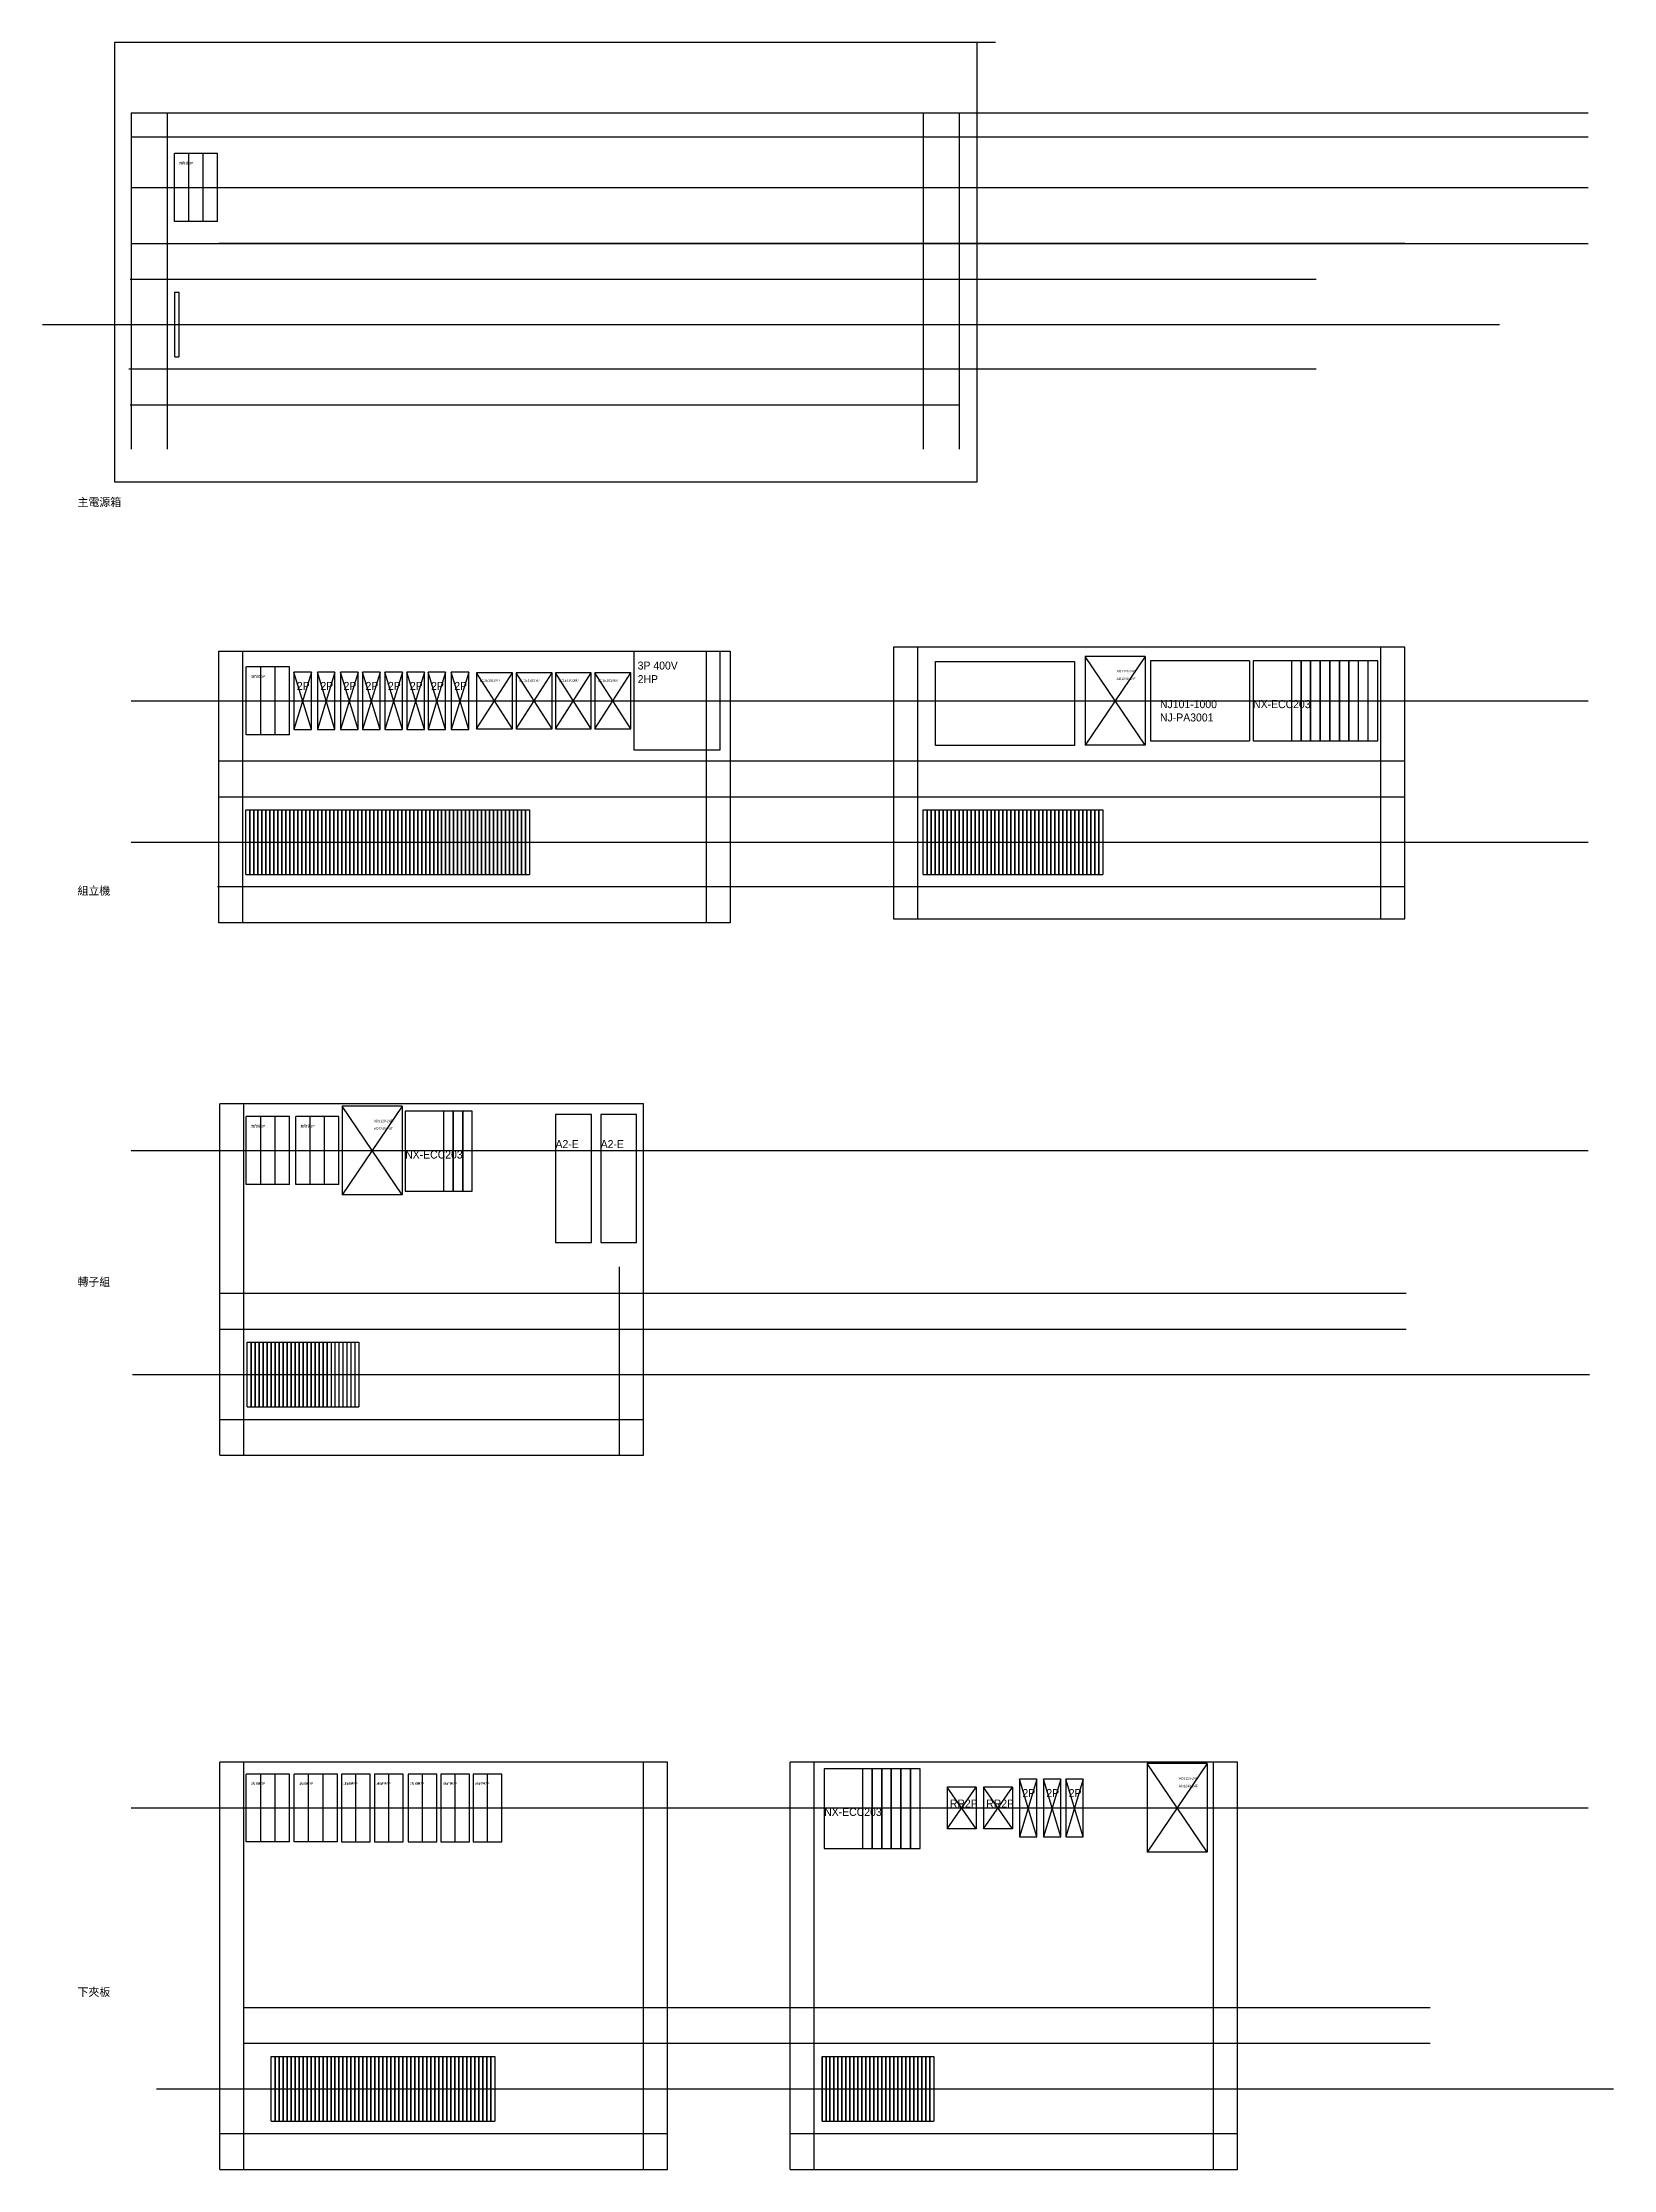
# Model space of a CAD drawing. Header units: millimetres. Extents: x -1938 to 2299, y -1655 to 1008.
# Drawn here: x 333 to 2299, y -1655 to 1008 of the extents above; entities that cross this region are included whole.
import ezdxf

# ---------------------------------------------------------------- set-up
doc = ezdxf.new("R2010")
doc.units = ezdxf.units.MM
doc.styles.add('註記', font='arial.ttf', dxfattribs={"height": 3})

msp = doc.modelspace()

# ---------------------------------------------------------------- texts
at = {"attachment_point": 1, "style": '註記'}
for s, width, insert, char_height in [('{\\fPMingLiU|b0|i0|c136|p18;施耐德}3P', 29, (504, 858), 3), ('{\\fPMingLiU|b0|i0|c136|p18;主電源箱}', 57.5, (376.8, 437.1), 10), ('{\\fPMingLiU|b0|i0|c136|p18;施耐德}3P', 29, (594, 215.5), 3), ('{\\fPMingLiU|b0|i0|c136|p18;3P 400V}', 57.5, (1077.8, 232.6), 10), ('{\\fPMingLiU|b0|i0|c136|p18;2HP}', 57.5, (1077.8, 215.6), 10), ('AD1120-24F', 37.5, (1677.2, 222), 3), ('{\\fPMingLiU|b0|i0|c136|p18;2P}', 17, (651.3, 207.1), 10), ('{\\fPMingLiU|b0|i0|c136|p18;2P}', 17, (680.8, 207.1), 10), ('{\\fPMingLiU|b0|i0|c136|p18;2P}', 17, (709.8, 207.1), 10), ('{\\fPMingLiU|b0|i0|c136|p18;2P}', 17, (737.3, 207.1), 10), ('{\\fPMingLiU|b0|i0|c136|p18;2P}', 17, (765.3, 207.1), 10), ('{\\fPMingLiU|b0|i0|c136|p18;2P}', 17, (792.8, 207.1), 10), ('{\\fPMingLiU|b0|i0|c136|p18;2P}', 17, (819.3, 207.1), 10), ('{\\fPMingLiU|b0|i0|c136|p18;2P}', 17, (848.3, 207.1), 10), ('LC1E1810M7', 37, (880.2, 210.5), 3), ('LC1E1810M7', 37, (929.8, 210.5), 3), ('LC1E1810M7', 37, (978.8, 210.5), 3), ('LC1E1810M7', 37, (1028.2, 210.5), 3), ('AD1240-24F', 37.5, (1677.2, 212.5), 3), ('{\\fPMingLiU|b0|i0|c136|p18;NJ101-1000\\PNJ-PA3001}', 41.5, (1731.5, 184.3), 10), ('{\\fPMingLiU|b0|i0|c136|p18;NX-ECC203}', 41.5, (1848, 184.3), 10), ('{\\fPMingLiU|b0|i0|c136|p18;組立機}', 57.5, (376.8, -49.4), 10), ('AD1120-24F', 37.5, (747.5, -341), 3), ('{\\fPMingLiU|b0|i0|c136|p18;施耐德}3P', 29, (594, -347.5), 3), ('{\\fPMingLiU|b0|i0|c136|p18;施耐德}3P', 29, (656, -347.5), 3), ('AD1240-24F', 37.5, (747.5, -350.5), 3), ('{\\fPMingLiU|b0|i0|c136|p18;A2-E}', 36.5, (975, -366.4), 10), ('{\\fPMingLiU|b0|i0|c136|p18;A2-E}', 36.5, (1031.5, -366.4), 10), ('{\\fPMingLiU|b0|i0|c136|p18;NX-ECC203}', 41.5, (786.8, -379.5), 10), ('{\\fPMingLiU|b0|i0|c136|p18;轉子組}', 57.5, (376.8, -538.9), 10), ('{\\fPMingLiU|b0|i0|c136|p18;施耐德}3P', 29, (594, -1170.5), 3), ('{\\fPMingLiU|b0|i0|c136|p18;施耐德}3P', 29, (654, -1170.5), 3), ('{\\fPMingLiU|b0|i0|c136|p18;施耐德}2P', 29, (709.5, -1170.5), 3), ('{\\fPMingLiU|b0|i0|c136|p18;施耐德}2P', 29, (751, -1170.5), 3), ('{\\fPMingLiU|b0|i0|c136|p18;施耐德}2P', 29, (793, -1170.5), 3), ('{\\fPMingLiU|b0|i0|c136|p18;施耐德}2P', 29, (834, -1170.5), 3), ('{\\fPMingLiU|b0|i0|c136|p18;施耐德}2P', 29, (874.5, -1170.5), 3), ('AD1120-24F', 37.5, (1755, -1164), 3), ('{\\fPMingLiU|b0|i0|c136|p18;RR2P}', 33, (1468.5, -1192), 10), ('{\\fPMingLiU|b0|i0|c136|p18;RR2P}', 33, (1514, -1192), 10), ('{\\fPMingLiU|b0|i0|c136|p18;2P}', 17, (1559.3, -1178.9), 10), ('{\\fPMingLiU|b0|i0|c136|p18;2P}', 17, (1589.3, -1178.9), 10), ('{\\fPMingLiU|b0|i0|c136|p18;2P}', 17, (1617.3, -1178.9), 10), ('AD1240-24F', 37.5, (1755, -1173.5), 3), ('{\\fPMingLiU|b0|i0|c136|p18;NX-ECC203}', 41.5, (1311.2, -1202.5), 10), ('{\\fPMingLiU|b0|i0|c136|p18;下夾板}', 57.5, (376.8, -1427.9), 10)]:
    msp.add_mtext_dynamic_manual_height_columns(s, width=width, gutter_width=15, heights=[0], dxfattribs=dict(at, insert=insert, char_height=char_height))

# ---------------------------------------------------------------- linework, layer by layer
for p, q in [((1525.5, 1007.5), (423, 1007.5)), ((423, 1007.5), (423, 457.5)), ((1502.5, 457.5), (1502.5, 1007.5)), ((423, 952), (423, 457.5)), ((444, 919.5), (2267.5, 919.5)), ((444, 919.5), (444, 498.5)), ((489, 919.5), (489, 498.5)), ((1435, 919.5), (1435, 498.5)), ((1480, 919.5), (1480, 498.5)), ((444, 889.5), (2267.5, 889.5)), ((498, 783.5), (498, 868.5)), ((552, 868.5), (498, 868.5)), ((516, 783.5), (516, 868.5)), ((534, 783.5), (534, 868.5)), ((552, 783.5), (552, 868.5)), ((444, 826), (2267.5, 826)), ((552, 783.5), (498, 783.5)), ((444, 756), (2267.5, 756)), ((2038, 756), (553.5, 756)), ((1927, 711), (442.5, 711)), ((498.5, 614), (498.5, 695)), ((498.5, 695), (503.5, 695)), ((503.5, 695), (503.5, 614)), ((333, 654.5), (2156.5, 654.5)), ((498.5, 614), (503.5, 614)), ((1927, 598.5), (440.8, 598.5)), ((1480, 553.5), (442.5, 553.5)), ((423, 457.5), (1502.5, 457.5)), ((553.5, -94.5), (553.5, 245.5)), ((553.5, 245.5), (1193.5, 245.5)), ((583.5, -94.5), (583.5, 245.5)), ((1181.2, 245), (1073.2, 245)), ((1073.2, 245), (1073.2, 122)), ((1163.5, 245.5), (1163.5, -94.5)), ((1181.2, 122), (1181.2, 245)), ((1193.5, 245.5), (1193.5, -94.5)), ((2038, 250.5), (1398, 250.5)), ((1398, 250.5), (1398, -89.5)), ((1428, 250.5), (1428, -89.5)), ((2008, -89.5), (2008, 250.5)), ((2038, -89.5), (2038, 250.5)), ((588, 141), (588, 226)), ((642, 226), (588, 226)), ((606, 141), (606, 226)), ((624, 141), (624, 226)), ((642, 141), (642, 226)), ((669.5, 219.5), (647.5, 219.5)), ((647.5, 219.5), (647.5, 147.5)), ((669.5, 219.5), (647.5, 147.5)), ((669.5, 147.5), (647.5, 219.5)), ((669.5, 147.5), (669.5, 219.5)), ((699, 219.5), (677, 219.5)), ((677, 219.5), (677, 147.5)), ((699, 219.5), (677, 147.5)), ((699, 147.5), (677, 219.5)), ((699, 147.5), (699, 219.5)), ((728, 219.5), (706, 219.5)), ((706, 219.5), (706, 147.5)), ((728, 219.5), (706, 147.5)), ((728, 147.5), (706, 219.5)), ((728, 147.5), (728, 219.5)), ((755.5, 219.5), (733.5, 219.5)), ((733.5, 219.5), (733.5, 147.5)), ((755.5, 219.5), (733.5, 147.5)), ((755.5, 147.5), (733.5, 219.5)), ((755.5, 147.5), (755.5, 219.5)), ((783.5, 219.5), (761.5, 219.5)), ((761.5, 219.5), (761.5, 147.5)), ((783.5, 219.5), (761.5, 147.5)), ((783.5, 147.5), (761.5, 219.5)), ((783.5, 147.5), (783.5, 219.5)), ((811, 219.5), (789, 219.5)), ((789, 219.5), (789, 147.5)), ((811, 219.5), (789, 147.5)), ((811, 147.5), (789, 219.5)), ((811, 147.5), (811, 219.5)), ((837.5, 219.5), (815.5, 219.5)), ((815.5, 219.5), (815.5, 147.5)), ((837.5, 219.5), (815.5, 147.5)), ((837.5, 147.5), (815.5, 219.5)), ((837.5, 147.5), (837.5, 219.5)), ((866.5, 219.5), (844.5, 219.5)), ((844.5, 219.5), (844.5, 147.5)), ((866.5, 219.5), (844.5, 147.5)), ((866.5, 147.5), (844.5, 219.5)), ((866.5, 147.5), (866.5, 219.5)), ((921.2, 218.5), (876.2, 218.5)), ((876.2, 218.5), (876.2, 148.5)), ((876.2, 148.5), (921.2, 218.5)), ((921.2, 148.5), (876.2, 218.5)), ((921.2, 148.5), (921.2, 218.5)), ((970.8, 218.5), (925.8, 218.5)), ((925.8, 218.5), (925.8, 148.5)), ((925.8, 148.5), (970.8, 218.5)), ((970.8, 148.5), (925.8, 218.5)), ((970.8, 148.5), (970.8, 218.5)), ((1019.8, 218.5), (974.8, 218.5)), ((974.8, 218.5), (974.8, 148.5)), ((974.8, 148.5), (1019.8, 218.5)), ((1019.8, 148.5), (974.8, 218.5)), ((1019.8, 148.5), (1019.8, 218.5)), ((1069.2, 218.5), (1024.2, 218.5)), ((1024.2, 218.5), (1024.2, 148.5)), ((1024.2, 148.5), (1069.2, 218.5)), ((1069.2, 148.5), (1024.2, 218.5)), ((1069.2, 148.5), (1069.2, 218.5)), ((1450.5, 232.5), (1624.5, 232.5)), ((1450.5, 127.5), (1450.5, 232.5)), ((1624.5, 232.5), (1624.5, 127.5)), ((1712.8, 239), (1637.8, 239)), ((1637.8, 239), (1637.8, 128)), ((1712.8, 239), (1637.8, 128)), ((1712.8, 128), (1637.8, 239)), ((1712.8, 239), (1712.8, 128)), ((1719.5, 233.5), (1719.5, 133.5)), ((1843.5, 233.5), (1719.5, 233.5)), ((1843.5, 233.5), (1843.5, 133.5)), ((1848, 233.5), (1848, 133.5)), ((1896, 233.5), (1848, 233.5)), ((1896, 233.5), (1896, 133.5)), ((1908, 233.5), (1896, 233.5)), ((1896, 233.5), (1896, 133.5)), ((1908, 133.5), (1908, 233.5)), ((1908, 233.5), (1908, 133.5)), ((1920, 233.5), (1908, 233.5)), ((1920, 133.5), (1920, 233.5)), ((1920, 233.5), (1920, 133.5)), ((1932, 233.5), (1920, 233.5)), ((1932, 133.5), (1932, 233.5)), ((1932, 233.5), (1932, 133.5)), ((1944, 233.5), (1932, 233.5)), ((1944, 133.5), (1944, 233.5)), ((1944, 233.5), (1944, 133.5)), ((1956, 233.5), (1944, 233.5)), ((1956, 133.5), (1956, 233.5)), ((1956, 233.5), (1956, 133.5)), ((1968, 233.5), (1956, 233.5)), ((1968, 133.5), (1968, 233.5)), ((1968, 233.5), (1968, 133.5)), ((1980, 233.5), (1968, 233.5)), ((1980, 133.5), (1980, 233.5)), ((1992, 233.5), (1980, 233.5)), ((1992, 133.5), (1992, 233.5)), ((2004, 233.5), (1992, 233.5)), ((2004, 133.5), (2004, 233.5)), ((444, 183.5), (2267.5, 183.5)), ((642, 141), (588, 141)), ((647.5, 147.5), (669.5, 147.5)), ((677, 147.5), (699, 147.5)), ((706, 147.5), (728, 147.5)), ((733.5, 147.5), (755.5, 147.5)), ((761.5, 147.5), (783.5, 147.5)), ((789, 147.5), (811, 147.5)), ((815.5, 147.5), (837.5, 147.5)), ((844.5, 147.5), (866.5, 147.5)), ((876.2, 148.5), (921.2, 148.5)), ((925.8, 148.5), (970.8, 148.5)), ((974.8, 148.5), (1019.8, 148.5)), ((1024.2, 148.5), (1069.2, 148.5)), ((1719.5, 133.5), (1843.5, 133.5)), ((1848, 133.5), (1896, 133.5)), ((1896, 133.5), (1908, 133.5)), ((1908, 133.5), (1920, 133.5)), ((1920, 133.5), (1932, 133.5)), ((1932, 133.5), (1944, 133.5)), ((1944, 133.5), (1956, 133.5)), ((1956, 133.5), (1968, 133.5)), ((1968, 133.5), (1980, 133.5)), ((1980, 133.5), (1992, 133.5)), ((1992, 133.5), (2004, 133.5)), ((2038, 108), (553.5, 108)), ((1073.2, 122), (1181.2, 122)), ((1624.5, 127.5), (1450.5, 127.5)), ((1712.8, 128), (1637.8, 128)), ((2038, 63), (553.5, 63)), ((587.5, -34), (587.5, 47)), ((587.5, 47), (592.5, 47)), ((592.5, 47), (592.5, -34)), ((592.5, -34), (592.5, 47)), ((592.5, 47), (597.5, 47)), ((597.5, 47), (597.5, -34)), ((597.5, -34), (597.5, 47)), ((597.5, 47), (602.5, 47)), ((602.5, 47), (602.5, -34)), ((602.5, -34), (602.5, 47)), ((602.5, 47), (607.5, 47)), ((607.5, 47), (607.5, -34)), ((607.5, -34), (607.5, 47)), ((607.5, 47), (612.5, 47)), ((612.5, 47), (612.5, -34)), ((612.5, -34), (612.5, 47)), ((612.5, 47), (617.5, 47)), ((617.5, 47), (617.5, -34)), ((617.5, -34), (617.5, 47)), ((617.5, 47), (622.5, 47)), ((622.5, 47), (622.5, -34)), ((622.5, -34), (622.5, 47)), ((622.5, 47), (627.5, 47)), ((627.5, 47), (627.5, -34)), ((627.5, -34), (627.5, 47)), ((627.5, 47), (632.5, 47)), ((632.5, 47), (632.5, -34)), ((632.5, -34), (632.5, 47)), ((632.5, 47), (637.5, 47)), ((637.5, 47), (637.5, -34)), ((637.5, -34), (637.5, 47)), ((637.5, 47), (642.5, 47)), ((642.5, 47), (642.5, -34)), ((642.5, -34), (642.5, 47)), ((642.5, 47), (647.5, 47)), ((647.5, 47), (647.5, -34)), ((647.5, -34), (647.5, 47)), ((647.5, 47), (652.5, 47)), ((652.5, 47), (652.5, -34)), ((652.5, -34), (652.5, 47)), ((652.5, 47), (657.5, 47)), ((657.5, 47), (657.5, -34)), ((657.5, -34), (657.5, 47)), ((657.5, 47), (662.5, 47)), ((662.5, 47), (662.5, -34)), ((662.5, -34), (662.5, 47)), ((662.5, 47), (667.5, 47)), ((667.5, 47), (667.5, -34)), ((667.5, -34), (667.5, 47)), ((667.5, 47), (672.5, 47)), ((672.5, 47), (672.5, -34)), ((672.5, -34), (672.5, 47)), ((672.5, 47), (677.5, 47)), ((677.5, 47), (677.5, -34)), ((677.5, -34), (677.5, 47)), ((677.5, 47), (682.5, 47)), ((682.5, 47), (682.5, -34)), ((682.5, -34), (682.5, 47)), ((682.5, 47), (687.5, 47)), ((687.5, 47), (687.5, -34)), ((687.5, -34), (687.5, 47)), ((687.5, 47), (692.5, 47)), ((692.5, 47), (692.5, -34)), ((692.5, -34), (692.5, 47)), ((692.5, 47), (697.5, 47)), ((697.5, 47), (697.5, -34)), ((697.5, -34), (697.5, 47)), ((697.5, 47), (702.5, 47)), ((702.5, 47), (702.5, -34)), ((702.5, -34), (702.5, 47)), ((702.5, 47), (707.5, 47)), ((707.5, 47), (707.5, -34)), ((707.5, -34), (707.5, 47)), ((707.5, 47), (712.5, 47)), ((712.5, 47), (712.5, -34)), ((712.5, -34), (712.5, 47)), ((712.5, 47), (717.5, 47)), ((717.5, 47), (717.5, -34)), ((717.5, -34), (717.5, 47)), ((717.5, 47), (722.5, 47)), ((722.5, 47), (722.5, -34)), ((722.5, -34), (722.5, 47)), ((722.5, 47), (727.5, 47)), ((727.5, 47), (727.5, -34)), ((727.5, -34), (727.5, 47)), ((727.5, 47), (732.5, 47)), ((732.5, 47), (732.5, -34)), ((732.5, -34), (732.5, 47)), ((732.5, 47), (737.5, 47)), ((737.5, 47), (737.5, -34)), ((737.5, -34), (737.5, 47)), ((737.5, 47), (742.5, 47)), ((742.5, 47), (742.5, -34)), ((742.5, -34), (742.5, 47)), ((742.5, 47), (747.5, 47)), ((747.5, 47), (747.5, -34)), ((747.5, -34), (747.5, 47)), ((747.5, 47), (752.5, 47)), ((752.5, 47), (752.5, -34)), ((752.5, -34), (752.5, 47)), ((752.5, 47), (757.5, 47)), ((757.5, 47), (757.5, -34)), ((757.5, -34), (757.5, 47)), ((757.5, 47), (762.5, 47)), ((762.5, 47), (762.5, -34)), ((762.5, -34), (762.5, 47)), ((762.5, 47), (767.5, 47)), ((767.5, 47), (767.5, -34)), ((767.5, -34), (767.5, 47)), ((767.5, 47), (772.5, 47)), ((772.5, 47), (772.5, -34)), ((772.5, -34), (772.5, 47)), ((772.5, 47), (777.5, 47)), ((777.5, 47), (777.5, -34)), ((777.5, -34), (777.5, 47)), ((777.5, 47), (782.5, 47)), ((782.5, 47), (782.5, -34)), ((782.5, -34), (782.5, 47)), ((782.5, 47), (787.5, 47)), ((787.5, 47), (787.5, -34)), ((787.5, -34), (787.5, 47)), ((787.5, 47), (792.5, 47)), ((792.5, 47), (792.5, -34)), ((792.5, -34), (792.5, 47)), ((792.5, 47), (797.5, 47)), ((797.5, 47), (797.5, -34)), ((797.5, -34), (797.5, 47)), ((797.5, 47), (802.5, 47)), ((802.5, 47), (802.5, -34)), ((802.5, -34), (802.5, 47)), ((802.5, 47), (807.5, 47)), ((807.5, 47), (807.5, -34)), ((807.5, -34), (807.5, 47)), ((807.5, 47), (812.5, 47)), ((812.5, 47), (812.5, -34)), ((812.5, -34), (812.5, 47)), ((812.5, 47), (817.5, 47)), ((817.5, 47), (817.5, -34)), ((817.5, -34), (817.5, 47)), ((817.5, 47), (822.5, 47)), ((822.5, 47), (822.5, -34)), ((822.5, -34), (822.5, 47)), ((822.5, 47), (827.5, 47)), ((827.5, 47), (827.5, -34)), ((827.5, -34), (827.5, 47)), ((827.5, 47), (832.5, 47)), ((832.5, 47), (832.5, -34)), ((832.5, -34), (832.5, 47)), ((832.5, 47), (837.5, 47)), ((837.5, 47), (837.5, -34)), ((837.5, -34), (837.5, 47)), ((837.5, 47), (842.5, 47)), ((842.5, 47), (842.5, -34)), ((842.5, -34), (842.5, 47)), ((842.5, 47), (847.5, 47)), ((847.5, 47), (847.5, -34)), ((847.5, -34), (847.5, 47)), ((847.5, 47), (852.5, 47)), ((852.5, 47), (852.5, -34)), ((852.5, -34), (852.5, 47)), ((852.5, 47), (857.5, 47)), ((857.5, 47), (857.5, -34)), ((857.5, -34), (857.5, 47)), ((857.5, 47), (862.5, 47)), ((862.5, 47), (862.5, -34)), ((862.5, -34), (862.5, 47)), ((862.5, 47), (867.5, 47)), ((867.5, 47), (867.5, -34)), ((867.5, -34), (867.5, 47)), ((867.5, 47), (872.5, 47)), ((872.5, 47), (872.5, -34)), ((872.5, -34), (872.5, 47)), ((872.5, 47), (877.5, 47)), ((877.5, 47), (877.5, -34)), ((877.5, -34), (877.5, 47)), ((877.5, 47), (882.5, 47)), ((882.5, 47), (882.5, -34)), ((882.5, -34), (882.5, 47)), ((882.5, 47), (887.5, 47)), ((887.5, 47), (887.5, -34)), ((887.5, -34), (887.5, 47)), ((887.5, 47), (892.5, 47)), ((892.5, 47), (892.5, -34)), ((892.5, -34), (892.5, 47)), ((892.5, 47), (897.5, 47)), ((897.5, 47), (897.5, -34)), ((897.5, -34), (897.5, 47)), ((897.5, 47), (902.5, 47)), ((902.5, 47), (902.5, -34)), ((902.5, -34), (902.5, 47)), ((902.5, 47), (907.5, 47)), ((907.5, 47), (907.5, -34)), ((907.5, -34), (907.5, 47)), ((907.5, 47), (912.5, 47)), ((912.5, 47), (912.5, -34)), ((912.5, -34), (912.5, 47)), ((912.5, 47), (917.5, 47)), ((917.5, 47), (917.5, -34)), ((917.5, -34), (917.5, 47)), ((917.5, 47), (922.5, 47)), ((922.5, 47), (922.5, -34)), ((922.5, -34), (922.5, 47)), ((922.5, 47), (927.5, 47)), ((927.5, 47), (927.5, -34)), ((927.5, -34), (927.5, 47)), ((927.5, 47), (932.5, 47)), ((932.5, 47), (932.5, -34)), ((932.5, -34), (932.5, 47)), ((932.5, 47), (937.5, 47)), ((937.5, 47), (937.5, -34)), ((937.5, -34), (937.5, 47)), ((937.5, 47), (942.5, 47)), ((942.5, 47), (942.5, -34)), ((1435, -34), (1435, 47)), ((1435, 47), (1440, 47)), ((1440, 47), (1440, -34)), ((1440, -34), (1440, 47)), ((1440, 47), (1445, 47)), ((1445, 47), (1445, -34)), ((1445, -34), (1445, 47)), ((1445, 47), (1450, 47)), ((1450, 47), (1450, -34)), ((1450, -34), (1450, 47)), ((1450, 47), (1455, 47)), ((1455, 47), (1455, -34)), ((1455, -34), (1455, 47)), ((1455, 47), (1460, 47)), ((1460, 47), (1460, -34)), ((1460, -34), (1460, 47)), ((1460, 47), (1465, 47)), ((1465, 47), (1465, -34)), ((1465, -34), (1465, 47)), ((1465, 47), (1470, 47)), ((1470, 47), (1470, -34)), ((1470, -34), (1470, 47)), ((1470, 47), (1475, 47)), ((1475, 47), (1475, -34)), ((1475, -34), (1475, 47)), ((1475, 47), (1480, 47)), ((1480, 47), (1480, -34)), ((1480, -34), (1480, 47)), ((1480, 47), (1485, 47)), ((1485, 47), (1485, -34)), ((1485, -34), (1485, 47)), ((1485, 47), (1490, 47)), ((1490, 47), (1490, -34)), ((1490, -34), (1490, 47)), ((1490, 47), (1495, 47)), ((1495, 47), (1495, -34)), ((1495, -34), (1495, 47)), ((1495, 47), (1500, 47)), ((1500, 47), (1500, -34)), ((1500, -34), (1500, 47)), ((1500, 47), (1505, 47)), ((1505, 47), (1505, -34)), ((1505, -34), (1505, 47)), ((1505, 47), (1510, 47)), ((1510, 47), (1510, -34)), ((1510, -34), (1510, 47)), ((1510, 47), (1515, 47)), ((1515, 47), (1515, -34)), ((1515, -34), (1515, 47)), ((1515, 47), (1520, 47)), ((1520, 47), (1520, -34)), ((1520, -34), (1520, 47)), ((1520, 47), (1525, 47)), ((1525, 47), (1525, -34)), ((1525, -34), (1525, 47)), ((1525, 47), (1530, 47)), ((1530, 47), (1530, -34)), ((1530, -34), (1530, 47)), ((1530, 47), (1535, 47)), ((1535, 47), (1535, -34)), ((1535, -34), (1535, 47)), ((1535, 47), (1540, 47)), ((1540, 47), (1540, -34)), ((1540, -34), (1540, 47)), ((1540, 47), (1545, 47)), ((1545, 47), (1545, -34)), ((1545, -34), (1545, 47)), ((1545, 47), (1550, 47)), ((1550, 47), (1550, -34)), ((1550, -34), (1550, 47)), ((1550, 47), (1555, 47)), ((1555, 47), (1555, -34)), ((1555, -34), (1555, 47)), ((1555, 47), (1560, 47)), ((1560, 47), (1560, -34)), ((1560, -34), (1560, 47)), ((1560, 47), (1565, 47)), ((1565, 47), (1565, -34)), ((1565, -34), (1565, 47)), ((1565, 47), (1570, 47)), ((1570, 47), (1570, -34)), ((1570, -34), (1570, 47)), ((1570, 47), (1575, 47)), ((1575, 47), (1575, -34)), ((1575, -34), (1575, 47)), ((1575, 47), (1580, 47)), ((1580, 47), (1580, -34)), ((1580, -34), (1580, 47)), ((1580, 47), (1585, 47)), ((1585, 47), (1585, -34)), ((1585, -34), (1585, 47)), ((1585, 47), (1590, 47)), ((1590, 47), (1590, -34)), ((1590, -34), (1590, 47)), ((1590, 47), (1595, 47)), ((1595, 47), (1595, -34)), ((1595, -34), (1595, 47)), ((1595, 47), (1600, 47)), ((1600, 47), (1600, -34)), ((1600, -34), (1600, 47)), ((1600, 47), (1605, 47)), ((1605, 47), (1605, -34)), ((1605, -34), (1605, 47)), ((1605, 47), (1610, 47)), ((1610, 47), (1610, -34)), ((1610, -34), (1610, 47)), ((1610, 47), (1615, 47)), ((1615, 47), (1615, -34)), ((1615, -34), (1615, 47)), ((1615, 47), (1620, 47)), ((1620, 47), (1620, -34)), ((1620, -34), (1620, 47)), ((1620, 47), (1625, 47)), ((1625, 47), (1625, -34)), ((1625, -34), (1625, 47)), ((1625, 47), (1630, 47)), ((1630, 47), (1630, -34)), ((1630, -34), (1630, 47)), ((1630, 47), (1635, 47)), ((1635, 47), (1635, -34)), ((1635, -34), (1635, 47)), ((1635, 47), (1640, 47)), ((1640, 47), (1640, -34)), ((1640, -34), (1640, 47)), ((1640, 47), (1645, 47)), ((1645, 47), (1645, -34)), ((1645, -34), (1645, 47)), ((1645, 47), (1650, 47)), ((1650, 47), (1650, -34)), ((1650, -34), (1650, 47)), ((1650, 47), (1655, 47)), ((1655, 47), (1655, -34)), ((1655, -34), (1655, 47)), ((1655, 47), (1660, 47)), ((1660, 47), (1660, -34)), ((444, 6.5), (2267.5, 6.5)), ((2038, -49.5), (551.8, -49.5)), ((587.5, -34), (592.5, -34)), ((592.5, -34), (597.5, -34)), ((597.5, -34), (602.5, -34)), ((602.5, -34), (607.5, -34)), ((607.5, -34), (612.5, -34)), ((612.5, -34), (617.5, -34)), ((617.5, -34), (622.5, -34)), ((622.5, -34), (627.5, -34)), ((627.5, -34), (632.5, -34)), ((632.5, -34), (637.5, -34)), ((637.5, -34), (642.5, -34)), ((642.5, -34), (647.5, -34)), ((647.5, -34), (652.5, -34)), ((652.5, -34), (657.5, -34)), ((657.5, -34), (662.5, -34)), ((662.5, -34), (667.5, -34)), ((667.5, -34), (672.5, -34)), ((672.5, -34), (677.5, -34)), ((677.5, -34), (682.5, -34)), ((682.5, -34), (687.5, -34)), ((687.5, -34), (692.5, -34)), ((692.5, -34), (697.5, -34)), ((697.5, -34), (702.5, -34)), ((702.5, -34), (707.5, -34)), ((707.5, -34), (712.5, -34)), ((712.5, -34), (717.5, -34)), ((717.5, -34), (722.5, -34)), ((722.5, -34), (727.5, -34)), ((727.5, -34), (732.5, -34)), ((732.5, -34), (737.5, -34)), ((737.5, -34), (742.5, -34)), ((742.5, -34), (747.5, -34)), ((747.5, -34), (752.5, -34)), ((752.5, -34), (757.5, -34)), ((757.5, -34), (762.5, -34)), ((762.5, -34), (767.5, -34)), ((767.5, -34), (772.5, -34)), ((772.5, -34), (777.5, -34)), ((777.5, -34), (782.5, -34)), ((782.5, -34), (787.5, -34)), ((787.5, -34), (792.5, -34)), ((792.5, -34), (797.5, -34)), ((797.5, -34), (802.5, -34)), ((802.5, -34), (807.5, -34)), ((807.5, -34), (812.5, -34)), ((812.5, -34), (817.5, -34)), ((817.5, -34), (822.5, -34)), ((822.5, -34), (827.5, -34)), ((827.5, -34), (832.5, -34)), ((832.5, -34), (837.5, -34)), ((837.5, -34), (842.5, -34)), ((842.5, -34), (847.5, -34)), ((847.5, -34), (852.5, -34)), ((852.5, -34), (857.5, -34)), ((857.5, -34), (862.5, -34)), ((862.5, -34), (867.5, -34)), ((867.5, -34), (872.5, -34)), ((872.5, -34), (877.5, -34)), ((877.5, -34), (882.5, -34)), ((882.5, -34), (887.5, -34)), ((887.5, -34), (892.5, -34)), ((892.5, -34), (897.5, -34)), ((897.5, -34), (902.5, -34)), ((902.5, -34), (907.5, -34)), ((907.5, -34), (912.5, -34)), ((912.5, -34), (917.5, -34)), ((917.5, -34), (922.5, -34)), ((922.5, -34), (927.5, -34)), ((927.5, -34), (932.5, -34)), ((932.5, -34), (937.5, -34)), ((937.5, -34), (942.5, -34)), ((1435, -34), (1440, -34)), ((1440, -34), (1445, -34)), ((1445, -34), (1450, -34)), ((1450, -34), (1455, -34)), ((1455, -34), (1460, -34)), ((1460, -34), (1465, -34)), ((1465, -34), (1470, -34)), ((1470, -34), (1475, -34)), ((1475, -34), (1480, -34)), ((1480, -34), (1485, -34)), ((1485, -34), (1490, -34)), ((1490, -34), (1495, -34)), ((1495, -34), (1500, -34)), ((1500, -34), (1505, -34)), ((1505, -34), (1510, -34)), ((1510, -34), (1515, -34)), ((1515, -34), (1520, -34)), ((1520, -34), (1525, -34)), ((1525, -34), (1530, -34)), ((1530, -34), (1535, -34)), ((1535, -34), (1540, -34)), ((1540, -34), (1545, -34)), ((1545, -34), (1550, -34)), ((1550, -34), (1555, -34)), ((1555, -34), (1560, -34)), ((1560, -34), (1565, -34)), ((1565, -34), (1570, -34)), ((1570, -34), (1575, -34)), ((1575, -34), (1580, -34)), ((1580, -34), (1585, -34)), ((1585, -34), (1590, -34)), ((1590, -34), (1595, -34)), ((1595, -34), (1600, -34)), ((1600, -34), (1605, -34)), ((1605, -34), (1610, -34)), ((1610, -34), (1615, -34)), ((1615, -34), (1620, -34)), ((1620, -34), (1625, -34)), ((1625, -34), (1630, -34)), ((1630, -34), (1635, -34)), ((1635, -34), (1640, -34)), ((1640, -34), (1645, -34)), ((1645, -34), (1650, -34)), ((1650, -34), (1655, -34)), ((1655, -34), (1660, -34)), ((1193.5, -94.5), (553.5, -94.5)), ((1398, -89.5), (2038, -89.5)), ((1085, -321), (555, -321)), ((555, -761), (555, -321)), ((585, -761), (585, -321)), ((588, -422), (588, -337)), ((642, -337), (588, -337)), ((606, -422), (606, -337)), ((624, -422), (624, -337)), ((642, -422), (642, -337)), ((650, -422), (650, -337)), ((704, -337), (650, -337)), ((668, -422), (668, -337)), ((686, -422), (686, -337)), ((704, -422), (704, -337)), ((783, -324), (708, -324)), ((708, -324), (708, -435)), ((783, -324), (708, -435)), ((783, -435), (708, -324)), ((783, -324), (783, -435)), ((786.8, -330.3), (786.8, -430.3)), ((834.8, -330.3), (786.8, -330.3)), ((834.8, -330.3), (834.8, -430.3)), ((846.8, -330.3), (834.8, -330.3)), ((834.8, -330.3), (834.8, -430.3)), ((846.8, -430.3), (846.8, -330.3)), ((846.8, -330.3), (846.8, -430.3)), ((858.8, -330.3), (846.8, -330.3)), ((858.8, -430.3), (858.8, -330.3)), ((858.8, -330.3), (858.8, -430.3)), ((870.8, -330.3), (858.8, -330.3)), ((870.8, -430.3), (870.8, -330.3)), ((975, -334.5), (975, -494.5)), ((1020, -334.5), (975, -334.5)), ((1020, -494.5), (1020, -334.5)), ((1031.5, -334.5), (1031.5, -494.5)), ((1076.5, -334.5), (1031.5, -334.5)), ((1076.5, -494.5), (1076.5, -334.5)), ((1085, -761), (1085, -321)), ((444, -379.5), (2267.5, -379.5)), ((642, -422), (588, -422)), ((704, -422), (650, -422)), ((783, -435), (708, -435)), ((786.8, -430.3), (834.8, -430.3)), ((834.8, -430.3), (846.8, -430.3)), ((846.8, -430.3), (858.8, -430.3)), ((858.8, -430.3), (870.8, -430.3)), ((975, -494.5), (1020, -494.5)), ((1031.5, -494.5), (1076.5, -494.5)), ((1055, -761), (1055, -525)), ((2039.5, -558.5), (555, -558.5)), ((2039.5, -603.5), (555, -603.5)), ((589, -700.5), (589, -619.5)), ((589, -619.5), (594, -619.5)), ((594, -619.5), (594, -700.5)), ((594, -700.5), (594, -619.5)), ((594, -619.5), (599, -619.5)), ((599, -619.5), (599, -700.5)), ((599, -700.5), (599, -619.5)), ((599, -619.5), (604, -619.5)), ((604, -619.5), (604, -700.5)), ((604, -700.5), (604, -619.5)), ((604, -619.5), (609, -619.5)), ((609, -619.5), (609, -700.5)), ((609, -700.5), (609, -619.5)), ((609, -619.5), (614, -619.5)), ((614, -619.5), (614, -700.5)), ((614, -700.5), (614, -619.5)), ((614, -619.5), (619, -619.5)), ((619, -619.5), (619, -700.5)), ((619, -700.5), (619, -619.5)), ((619, -619.5), (624, -619.5)), ((624, -619.5), (624, -700.5)), ((624, -700.5), (624, -619.5)), ((624, -619.5), (629, -619.5)), ((629, -619.5), (629, -700.5)), ((629, -700.5), (629, -619.5)), ((629, -619.5), (634, -619.5)), ((634, -619.5), (634, -700.5)), ((634, -700.5), (634, -619.5)), ((634, -619.5), (639, -619.5)), ((639, -619.5), (639, -700.5)), ((639, -700.5), (639, -619.5)), ((639, -619.5), (644, -619.5)), ((644, -619.5), (644, -700.5)), ((644, -700.5), (644, -619.5)), ((644, -619.5), (649, -619.5)), ((649, -619.5), (649, -700.5)), ((649, -700.5), (649, -619.5)), ((649, -619.5), (654, -619.5)), ((654, -619.5), (654, -700.5)), ((654, -700.5), (654, -619.5)), ((654, -619.5), (659, -619.5)), ((659, -619.5), (659, -700.5)), ((659, -700.5), (659, -619.5)), ((659, -619.5), (664, -619.5)), ((664, -619.5), (664, -700.5)), ((664, -700.5), (664, -619.5)), ((664, -619.5), (669, -619.5)), ((669, -619.5), (669, -700.5)), ((669, -700.5), (669, -619.5)), ((669, -619.5), (674, -619.5)), ((674, -619.5), (674, -700.5)), ((674, -700.5), (674, -619.5)), ((674, -619.5), (679, -619.5)), ((679, -619.5), (679, -700.5)), ((679, -700.5), (679, -619.5)), ((679, -619.5), (684, -619.5)), ((684, -619.5), (684, -700.5)), ((684, -700.5), (684, -619.5)), ((684, -619.5), (689, -619.5)), ((689, -619.5), (689, -700.5)), ((689, -700.5), (689, -619.5)), ((689, -619.5), (694, -619.5)), ((694, -619.5), (694, -700.5)), ((694, -619.5), (699, -619.5)), ((699, -619.5), (699, -700.5)), ((699, -619.5), (704, -619.5)), ((704, -619.5), (704, -700.5)), ((704, -619.5), (709, -619.5)), ((709, -619.5), (709, -700.5)), ((709, -619.5), (714, -619.5)), ((714, -619.5), (714, -700.5)), ((714, -619.5), (719, -619.5)), ((719, -619.5), (719, -700.5)), ((719, -619.5), (724, -619.5)), ((724, -619.5), (724, -700.5)), ((724, -619.5), (729, -619.5)), ((729, -619.5), (729, -700.5)), ((445.5, -660), (2269, -660)), ((555, -716), (1085, -716)), ((589, -700.5), (594, -700.5)), ((594, -700.5), (599, -700.5)), ((599, -700.5), (604, -700.5)), ((604, -700.5), (609, -700.5)), ((609, -700.5), (614, -700.5)), ((614, -700.5), (619, -700.5)), ((619, -700.5), (624, -700.5)), ((624, -700.5), (629, -700.5)), ((629, -700.5), (634, -700.5)), ((634, -700.5), (639, -700.5)), ((639, -700.5), (644, -700.5)), ((644, -700.5), (649, -700.5)), ((649, -700.5), (654, -700.5)), ((654, -700.5), (659, -700.5)), ((659, -700.5), (664, -700.5)), ((664, -700.5), (669, -700.5)), ((669, -700.5), (674, -700.5)), ((674, -700.5), (679, -700.5)), ((679, -700.5), (684, -700.5)), ((684, -700.5), (689, -700.5)), ((689, -700.5), (694, -700.5)), ((694, -700.5), (699, -700.5)), ((699, -700.5), (704, -700.5)), ((704, -700.5), (709, -700.5)), ((709, -700.5), (714, -700.5)), ((714, -700.5), (719, -700.5)), ((719, -700.5), (724, -700.5)), ((724, -700.5), (729, -700.5)), ((555, -761), (1085, -761)), ((1115, -1145), (555, -1145)), ((555, -1655), (555, -1145)), ((585, -1655), (585, -1145)), ((588, -1245), (588, -1160)), ((642, -1160), (588, -1160)), ((606, -1245), (606, -1160)), ((624, -1245), (624, -1160)), ((642, -1245), (642, -1160)), ((648, -1245), (648, -1160)), ((702, -1160), (648, -1160)), ((666, -1245), (666, -1160)), ((684, -1245), (684, -1160)), ((702, -1245), (702, -1160)), ((743, -1160), (707, -1160)), ((707, -1160), (707, -1245)), ((725, -1245), (725, -1160)), ((743, -1245), (743, -1160)), ((784.5, -1160), (748.5, -1160)), ((748.5, -1160), (748.5, -1245)), ((766.5, -1245), (766.5, -1160)), ((784.5, -1245), (784.5, -1160)), ((826.5, -1160), (790.5, -1160)), ((790.5, -1160), (790.5, -1245)), ((808.5, -1245), (808.5, -1160)), ((826.5, -1245), (826.5, -1160)), ((867.5, -1160), (831.5, -1160)), ((831.5, -1160), (831.5, -1245)), ((849.5, -1245), (849.5, -1160)), ((867.5, -1245), (867.5, -1160)), ((908, -1160), (872, -1160)), ((872, -1160), (872, -1245)), ((890, -1245), (890, -1160)), ((908, -1245), (908, -1160)), ((1085, -1655), (1085, -1145)), ((1115, -1655), (1115, -1145)), ((1828.5, -1145), (1268.5, -1145)), ((1268.5, -1655), (1268.5, -1145)), ((1298.5, -1655), (1298.5, -1145)), ((1311.2, -1153.3), (1311.2, -1253.3)), ((1359.2, -1153.3), (1311.2, -1153.3)), ((1359.2, -1153.3), (1359.2, -1253.3)), ((1371.2, -1153.3), (1359.2, -1153.3)), ((1359.2, -1153.3), (1359.2, -1253.3)), ((1371.2, -1253.3), (1371.2, -1153.3)), ((1371.2, -1153.3), (1371.2, -1253.3)), ((1383.2, -1153.3), (1371.2, -1153.3)), ((1383.2, -1253.3), (1383.2, -1153.3)), ((1383.2, -1153.3), (1383.2, -1253.3)), ((1395.2, -1153.3), (1383.2, -1153.3)), ((1395.2, -1253.3), (1395.2, -1153.3)), ((1395.2, -1153.3), (1395.2, -1253.3)), ((1407.2, -1153.3), (1395.2, -1153.3)), ((1407.2, -1253.3), (1407.2, -1153.3)), ((1407.2, -1153.3), (1407.2, -1253.3)), ((1419.2, -1153.3), (1407.2, -1153.3)), ((1419.2, -1253.3), (1419.2, -1153.3)), ((1419.2, -1153.3), (1419.2, -1253.3)), ((1431.2, -1153.3), (1419.2, -1153.3)), ((1431.2, -1253.3), (1431.2, -1153.3)), ((1577.5, -1166.5), (1555.5, -1166.5)), ((1555.5, -1166.5), (1555.5, -1238.5)), ((1577.5, -1166.5), (1555.5, -1238.5)), ((1577.5, -1238.5), (1555.5, -1166.5)), ((1577.5, -1238.5), (1577.5, -1166.5)), ((1607.5, -1166.5), (1585.5, -1166.5)), ((1585.5, -1166.5), (1585.5, -1238.5)), ((1607.5, -1166.5), (1585.5, -1238.5)), ((1607.5, -1238.5), (1585.5, -1166.5)), ((1607.5, -1238.5), (1607.5, -1166.5)), ((1635.5, -1166.5), (1613.5, -1166.5)), ((1613.5, -1166.5), (1613.5, -1238.5)), ((1635.5, -1166.5), (1613.5, -1238.5)), ((1635.5, -1238.5), (1613.5, -1166.5)), ((1635.5, -1238.5), (1635.5, -1166.5)), ((1790.5, -1147), (1715.5, -1147)), ((1715.5, -1147), (1715.5, -1258)), ((1790.5, -1147), (1715.5, -1258)), ((1790.5, -1258), (1715.5, -1147)), ((1790.5, -1147), (1790.5, -1258)), ((1798.5, -1655), (1798.5, -1145)), ((1828.5, -1655), (1828.5, -1145)), ((1501.5, -1176.5), (1465, -1176.5)), ((1465, -1176.5), (1465, -1228.5)), ((1465, -1228.5), (1501.5, -1176.5)), ((1501.5, -1228.5), (1465, -1176.5)), ((1501.5, -1176.5), (1501.5, -1228.5)), ((1547, -1176.5), (1510.5, -1176.5)), ((1510.5, -1176.5), (1510.5, -1228.5)), ((1510.5, -1228.5), (1547, -1176.5)), ((1547, -1228.5), (1510.5, -1176.5)), ((1547, -1176.5), (1547, -1228.5)), ((444, -1202.5), (2267.5, -1202.5)), ((642, -1245), (588, -1245)), ((702, -1245), (648, -1245)), ((707, -1245), (743, -1245)), ((748.5, -1245), (784.5, -1245)), ((790.5, -1245), (826.5, -1245)), ((831.5, -1245), (867.5, -1245)), ((872, -1245), (908, -1245)), ((1501.5, -1228.5), (1465, -1228.5)), ((1547, -1228.5), (1510.5, -1228.5)), ((1555.5, -1238.5), (1577.5, -1238.5)), ((1585.5, -1238.5), (1607.5, -1238.5)), ((1613.5, -1238.5), (1635.5, -1238.5)), ((1311.2, -1253.3), (1359.2, -1253.3)), ((1359.2, -1253.3), (1371.2, -1253.3)), ((1371.2, -1253.3), (1383.2, -1253.3)), ((1383.2, -1253.3), (1395.2, -1253.3)), ((1395.2, -1253.3), (1407.2, -1253.3)), ((1407.2, -1253.3), (1419.2, -1253.3)), ((1419.2, -1253.3), (1431.2, -1253.3)), ((1790.5, -1258), (1715.5, -1258)), ((2069.5, -1452.5), (585, -1452.5)), ((2069.5, -1497.5), (585, -1497.5)), ((619, -1594.5), (619, -1513.5)), ((619, -1513.5), (624, -1513.5)), ((624, -1513.5), (624, -1594.5)), ((624, -1594.5), (624, -1513.5)), ((624, -1513.5), (629, -1513.5)), ((629, -1513.5), (629, -1594.5)), ((629, -1594.5), (629, -1513.5)), ((629, -1513.5), (634, -1513.5)), ((634, -1513.5), (634, -1594.5)), ((634, -1594.5), (634, -1513.5)), ((634, -1513.5), (639, -1513.5)), ((639, -1513.5), (639, -1594.5)), ((639, -1594.5), (639, -1513.5)), ((639, -1513.5), (644, -1513.5)), ((644, -1513.5), (644, -1594.5)), ((644, -1594.5), (644, -1513.5)), ((644, -1513.5), (649, -1513.5)), ((649, -1513.5), (649, -1594.5)), ((649, -1594.5), (649, -1513.5)), ((649, -1513.5), (654, -1513.5)), ((654, -1513.5), (654, -1594.5)), ((654, -1594.5), (654, -1513.5)), ((654, -1513.5), (659, -1513.5)), ((659, -1513.5), (659, -1594.5)), ((659, -1594.5), (659, -1513.5)), ((659, -1513.5), (664, -1513.5)), ((664, -1513.5), (664, -1594.5)), ((664, -1594.5), (664, -1513.5)), ((664, -1513.5), (669, -1513.5)), ((669, -1513.5), (669, -1594.5)), ((669, -1594.5), (669, -1513.5)), ((669, -1513.5), (674, -1513.5)), ((674, -1513.5), (674, -1594.5)), ((674, -1594.5), (674, -1513.5)), ((674, -1513.5), (679, -1513.5)), ((679, -1513.5), (679, -1594.5)), ((679, -1594.5), (679, -1513.5)), ((679, -1513.5), (684, -1513.5)), ((684, -1513.5), (684, -1594.5)), ((684, -1594.5), (684, -1513.5)), ((684, -1513.5), (689, -1513.5)), ((689, -1513.5), (689, -1594.5)), ((689, -1594.5), (689, -1513.5)), ((689, -1513.5), (694, -1513.5)), ((694, -1513.5), (694, -1594.5)), ((694, -1594.5), (694, -1513.5)), ((694, -1513.5), (699, -1513.5)), ((699, -1513.5), (699, -1594.5)), ((699, -1594.5), (699, -1513.5)), ((699, -1513.5), (704, -1513.5)), ((704, -1513.5), (704, -1594.5)), ((704, -1594.5), (704, -1513.5)), ((704, -1513.5), (709, -1513.5)), ((709, -1513.5), (709, -1594.5)), ((709, -1594.5), (709, -1513.5)), ((709, -1513.5), (714, -1513.5)), ((714, -1513.5), (714, -1594.5)), ((714, -1594.5), (714, -1513.5)), ((714, -1513.5), (719, -1513.5)), ((719, -1513.5), (719, -1594.5)), ((719, -1594.5), (719, -1513.5)), ((719, -1513.5), (724, -1513.5)), ((724, -1513.5), (724, -1594.5)), ((724, -1594.5), (724, -1513.5)), ((724, -1513.5), (729, -1513.5)), ((729, -1513.5), (729, -1594.5)), ((729, -1594.5), (729, -1513.5)), ((729, -1513.5), (734, -1513.5)), ((734, -1513.5), (734, -1594.5)), ((734, -1594.5), (734, -1513.5)), ((734, -1513.5), (739, -1513.5)), ((739, -1513.5), (739, -1594.5)), ((739, -1594.5), (739, -1513.5)), ((739, -1513.5), (744, -1513.5)), ((744, -1513.5), (744, -1594.5)), ((744, -1594.5), (744, -1513.5)), ((744, -1513.5), (749, -1513.5)), ((749, -1513.5), (749, -1594.5)), ((749, -1594.5), (749, -1513.5)), ((749, -1513.5), (754, -1513.5)), ((754, -1513.5), (754, -1594.5)), ((754, -1594.5), (754, -1513.5)), ((754, -1513.5), (759, -1513.5)), ((759, -1513.5), (759, -1594.5)), ((759, -1594.5), (759, -1513.5)), ((759, -1513.5), (764, -1513.5)), ((764, -1513.5), (764, -1594.5)), ((764, -1594.5), (764, -1513.5)), ((764, -1513.5), (769, -1513.5)), ((769, -1513.5), (769, -1594.5)), ((769, -1594.5), (769, -1513.5)), ((769, -1513.5), (774, -1513.5)), ((774, -1513.5), (774, -1594.5)), ((774, -1594.5), (774, -1513.5)), ((774, -1513.5), (779, -1513.5)), ((779, -1513.5), (779, -1594.5)), ((779, -1594.5), (779, -1513.5)), ((779, -1513.5), (784, -1513.5)), ((784, -1513.5), (784, -1594.5)), ((784, -1594.5), (784, -1513.5)), ((784, -1513.5), (789, -1513.5)), ((789, -1513.5), (789, -1594.5)), ((789, -1594.5), (789, -1513.5)), ((789, -1513.5), (794, -1513.5)), ((794, -1513.5), (794, -1594.5)), ((794, -1594.5), (794, -1513.5)), ((794, -1513.5), (799, -1513.5)), ((799, -1513.5), (799, -1594.5)), ((799, -1594.5), (799, -1513.5)), ((799, -1513.5), (804, -1513.5)), ((804, -1513.5), (804, -1594.5)), ((804, -1594.5), (804, -1513.5)), ((804, -1513.5), (809, -1513.5)), ((809, -1513.5), (809, -1594.5)), ((809, -1594.5), (809, -1513.5)), ((809, -1513.5), (814, -1513.5)), ((814, -1513.5), (814, -1594.5)), ((814, -1594.5), (814, -1513.5)), ((814, -1513.5), (819, -1513.5)), ((819, -1513.5), (819, -1594.5)), ((819, -1594.5), (819, -1513.5)), ((819, -1513.5), (824, -1513.5)), ((824, -1513.5), (824, -1594.5)), ((824, -1594.5), (824, -1513.5)), ((824, -1513.5), (829, -1513.5)), ((829, -1513.5), (829, -1594.5)), ((829, -1594.5), (829, -1513.5)), ((829, -1513.5), (834, -1513.5)), ((834, -1513.5), (834, -1594.5)), ((834, -1594.5), (834, -1513.5)), ((834, -1513.5), (839, -1513.5)), ((839, -1513.5), (839, -1594.5)), ((839, -1594.5), (839, -1513.5)), ((839, -1513.5), (844, -1513.5)), ((844, -1513.5), (844, -1594.5)), ((844, -1594.5), (844, -1513.5)), ((844, -1513.5), (849, -1513.5)), ((849, -1513.5), (849, -1594.5)), ((849, -1594.5), (849, -1513.5)), ((849, -1513.5), (854, -1513.5)), ((854, -1513.5), (854, -1594.5)), ((854, -1594.5), (854, -1513.5)), ((854, -1513.5), (859, -1513.5)), ((859, -1513.5), (859, -1594.5)), ((859, -1594.5), (859, -1513.5)), ((859, -1513.5), (864, -1513.5)), ((864, -1513.5), (864, -1594.5)), ((864, -1594.5), (864, -1513.5)), ((864, -1513.5), (869, -1513.5)), ((869, -1513.5), (869, -1594.5)), ((869, -1594.5), (869, -1513.5)), ((869, -1513.5), (874, -1513.5)), ((874, -1513.5), (874, -1594.5)), ((874, -1594.5), (874, -1513.5)), ((874, -1513.5), (879, -1513.5)), ((879, -1513.5), (879, -1594.5)), ((879, -1594.5), (879, -1513.5)), ((879, -1513.5), (884, -1513.5)), ((884, -1513.5), (884, -1594.5)), ((884, -1594.5), (884, -1513.5)), ((884, -1513.5), (889, -1513.5)), ((889, -1513.5), (889, -1594.5)), ((889, -1594.5), (889, -1513.5)), ((889, -1513.5), (894, -1513.5)), ((894, -1513.5), (894, -1594.5)), ((894, -1594.5), (894, -1513.5)), ((894, -1513.5), (899, -1513.5)), ((899, -1513.5), (899, -1594.5)), ((1308.5, -1513.5), (1308.5, -1594.5)), ((1308.5, -1594.5), (1308.5, -1513.5)), ((1308.5, -1513.5), (1313.5, -1513.5)), ((1313.5, -1513.5), (1313.5, -1594.5)), ((1313.5, -1513.5), (1313.5, -1594.5)), ((1313.5, -1594.5), (1313.5, -1513.5)), ((1313.5, -1513.5), (1318.5, -1513.5)), ((1318.5, -1513.5), (1318.5, -1594.5)), ((1318.5, -1513.5), (1318.5, -1594.5)), ((1318.5, -1594.5), (1318.5, -1513.5)), ((1318.5, -1513.5), (1323.5, -1513.5)), ((1323.5, -1513.5), (1323.5, -1594.5)), ((1323.5, -1513.5), (1323.5, -1594.5)), ((1323.5, -1594.5), (1323.5, -1513.5)), ((1323.5, -1513.5), (1328.5, -1513.5)), ((1328.5, -1513.5), (1328.5, -1594.5)), ((1328.5, -1513.5), (1328.5, -1594.5)), ((1328.5, -1594.5), (1328.5, -1513.5)), ((1328.5, -1513.5), (1333.5, -1513.5)), ((1333.5, -1513.5), (1333.5, -1594.5)), ((1333.5, -1513.5), (1333.5, -1594.5)), ((1333.5, -1594.5), (1333.5, -1513.5)), ((1333.5, -1513.5), (1338.5, -1513.5)), ((1338.5, -1513.5), (1338.5, -1594.5)), ((1338.5, -1513.5), (1338.5, -1594.5)), ((1338.5, -1594.5), (1338.5, -1513.5)), ((1338.5, -1513.5), (1343.5, -1513.5)), ((1343.5, -1513.5), (1343.5, -1594.5)), ((1343.5, -1513.5), (1343.5, -1594.5)), ((1343.5, -1594.5), (1343.5, -1513.5)), ((1343.5, -1513.5), (1348.5, -1513.5)), ((1348.5, -1513.5), (1348.5, -1594.5)), ((1348.5, -1513.5), (1348.5, -1594.5)), ((1348.5, -1594.5), (1348.5, -1513.5)), ((1348.5, -1513.5), (1353.5, -1513.5)), ((1353.5, -1513.5), (1353.5, -1594.5)), ((1353.5, -1513.5), (1353.5, -1594.5)), ((1353.5, -1594.5), (1353.5, -1513.5)), ((1353.5, -1513.5), (1358.5, -1513.5)), ((1358.5, -1513.5), (1358.5, -1594.5)), ((1358.5, -1513.5), (1358.5, -1594.5)), ((1358.5, -1594.5), (1358.5, -1513.5)), ((1358.5, -1513.5), (1363.5, -1513.5)), ((1363.5, -1513.5), (1363.5, -1594.5)), ((1363.5, -1513.5), (1363.5, -1594.5)), ((1363.5, -1594.5), (1363.5, -1513.5)), ((1363.5, -1513.5), (1368.5, -1513.5)), ((1368.5, -1513.5), (1368.5, -1594.5)), ((1368.5, -1513.5), (1368.5, -1594.5)), ((1368.5, -1594.5), (1368.5, -1513.5)), ((1368.5, -1513.5), (1373.5, -1513.5)), ((1373.5, -1513.5), (1373.5, -1594.5)), ((1373.5, -1513.5), (1373.5, -1594.5)), ((1373.5, -1594.5), (1373.5, -1513.5)), ((1373.5, -1513.5), (1378.5, -1513.5)), ((1378.5, -1513.5), (1378.5, -1594.5)), ((1378.5, -1513.5), (1378.5, -1594.5)), ((1378.5, -1594.5), (1378.5, -1513.5)), ((1378.5, -1513.5), (1383.5, -1513.5)), ((1383.5, -1513.5), (1383.5, -1594.5)), ((1383.5, -1513.5), (1383.5, -1594.5)), ((1383.5, -1594.5), (1383.5, -1513.5)), ((1383.5, -1513.5), (1388.5, -1513.5)), ((1388.5, -1513.5), (1388.5, -1594.5)), ((1388.5, -1513.5), (1388.5, -1594.5)), ((1388.5, -1594.5), (1388.5, -1513.5)), ((1388.5, -1513.5), (1393.5, -1513.5)), ((1393.5, -1513.5), (1393.5, -1594.5)), ((1393.5, -1513.5), (1393.5, -1594.5)), ((1393.5, -1594.5), (1393.5, -1513.5)), ((1393.5, -1513.5), (1398.5, -1513.5)), ((1398.5, -1513.5), (1398.5, -1594.5)), ((1398.5, -1513.5), (1398.5, -1594.5)), ((1398.5, -1594.5), (1398.5, -1513.5)), ((1398.5, -1513.5), (1403.5, -1513.5)), ((1403.5, -1513.5), (1403.5, -1594.5)), ((1403.5, -1513.5), (1403.5, -1594.5)), ((1403.5, -1594.5), (1403.5, -1513.5)), ((1403.5, -1513.5), (1408.5, -1513.5)), ((1408.5, -1513.5), (1408.5, -1594.5)), ((1408.5, -1513.5), (1408.5, -1594.5)), ((1408.5, -1594.5), (1408.5, -1513.5)), ((1408.5, -1513.5), (1413.5, -1513.5)), ((1413.5, -1513.5), (1413.5, -1594.5)), ((1413.5, -1513.5), (1413.5, -1594.5)), ((1413.5, -1594.5), (1413.5, -1513.5)), ((1413.5, -1513.5), (1418.5, -1513.5)), ((1418.5, -1513.5), (1418.5, -1594.5)), ((1418.5, -1513.5), (1418.5, -1594.5)), ((1418.5, -1594.5), (1418.5, -1513.5)), ((1418.5, -1513.5), (1423.5, -1513.5)), ((1423.5, -1513.5), (1423.5, -1594.5)), ((1423.5, -1513.5), (1423.5, -1594.5)), ((1423.5, -1594.5), (1423.5, -1513.5)), ((1423.5, -1513.5), (1428.5, -1513.5)), ((1428.5, -1513.5), (1428.5, -1594.5)), ((1428.5, -1513.5), (1428.5, -1594.5)), ((1428.5, -1594.5), (1428.5, -1513.5)), ((1428.5, -1513.5), (1433.5, -1513.5)), ((1433.5, -1513.5), (1433.5, -1594.5)), ((1433.5, -1513.5), (1433.5, -1594.5)), ((1433.5, -1594.5), (1433.5, -1513.5)), ((1433.5, -1513.5), (1438.5, -1513.5)), ((1438.5, -1513.5), (1438.5, -1594.5)), ((1438.5, -1513.5), (1438.5, -1594.5)), ((1438.5, -1594.5), (1438.5, -1513.5)), ((1438.5, -1513.5), (1443.5, -1513.5)), ((1443.5, -1513.5), (1443.5, -1594.5)), ((1443.5, -1513.5), (1443.5, -1594.5)), ((1443.5, -1594.5), (1443.5, -1513.5)), ((1443.5, -1513.5), (1448.5, -1513.5)), ((1448.5, -1513.5), (1448.5, -1594.5)), ((475.5, -1554), (2299, -1554)), ((619, -1594.5), (624, -1594.5)), ((624, -1594.5), (629, -1594.5)), ((629, -1594.5), (634, -1594.5)), ((634, -1594.5), (639, -1594.5)), ((639, -1594.5), (644, -1594.5)), ((644, -1594.5), (649, -1594.5)), ((649, -1594.5), (654, -1594.5)), ((654, -1594.5), (659, -1594.5)), ((659, -1594.5), (664, -1594.5)), ((664, -1594.5), (669, -1594.5)), ((669, -1594.5), (674, -1594.5)), ((674, -1594.5), (679, -1594.5)), ((679, -1594.5), (684, -1594.5)), ((684, -1594.5), (689, -1594.5)), ((689, -1594.5), (694, -1594.5)), ((694, -1594.5), (699, -1594.5)), ((699, -1594.5), (704, -1594.5)), ((704, -1594.5), (709, -1594.5)), ((709, -1594.5), (714, -1594.5)), ((714, -1594.5), (719, -1594.5)), ((719, -1594.5), (724, -1594.5)), ((724, -1594.5), (729, -1594.5)), ((729, -1594.5), (734, -1594.5)), ((734, -1594.5), (739, -1594.5)), ((739, -1594.5), (744, -1594.5)), ((744, -1594.5), (749, -1594.5)), ((749, -1594.5), (754, -1594.5)), ((754, -1594.5), (759, -1594.5)), ((759, -1594.5), (764, -1594.5)), ((764, -1594.5), (769, -1594.5)), ((769, -1594.5), (774, -1594.5)), ((774, -1594.5), (779, -1594.5)), ((779, -1594.5), (784, -1594.5)), ((784, -1594.5), (789, -1594.5)), ((789, -1594.5), (794, -1594.5)), ((794, -1594.5), (799, -1594.5)), ((799, -1594.5), (804, -1594.5)), ((804, -1594.5), (809, -1594.5)), ((809, -1594.5), (814, -1594.5)), ((814, -1594.5), (819, -1594.5)), ((819, -1594.5), (824, -1594.5)), ((824, -1594.5), (829, -1594.5)), ((829, -1594.5), (834, -1594.5)), ((834, -1594.5), (839, -1594.5)), ((839, -1594.5), (844, -1594.5)), ((844, -1594.5), (849, -1594.5)), ((849, -1594.5), (854, -1594.5)), ((854, -1594.5), (859, -1594.5)), ((859, -1594.5), (864, -1594.5)), ((864, -1594.5), (869, -1594.5)), ((869, -1594.5), (874, -1594.5)), ((874, -1594.5), (879, -1594.5)), ((879, -1594.5), (884, -1594.5)), ((884, -1594.5), (889, -1594.5)), ((889, -1594.5), (894, -1594.5)), ((894, -1594.5), (899, -1594.5)), ((1308.5, -1594.5), (1313.5, -1594.5)), ((1313.5, -1594.5), (1318.5, -1594.5)), ((1318.5, -1594.5), (1323.5, -1594.5)), ((1323.5, -1594.5), (1328.5, -1594.5)), ((1328.5, -1594.5), (1333.5, -1594.5)), ((1333.5, -1594.5), (1338.5, -1594.5)), ((1338.5, -1594.5), (1343.5, -1594.5)), ((1343.5, -1594.5), (1348.5, -1594.5)), ((1348.5, -1594.5), (1353.5, -1594.5)), ((1353.5, -1594.5), (1358.5, -1594.5)), ((1358.5, -1594.5), (1363.5, -1594.5)), ((1363.5, -1594.5), (1368.5, -1594.5)), ((1368.5, -1594.5), (1373.5, -1594.5)), ((1373.5, -1594.5), (1378.5, -1594.5)), ((1378.5, -1594.5), (1383.5, -1594.5)), ((1383.5, -1594.5), (1388.5, -1594.5)), ((1388.5, -1594.5), (1393.5, -1594.5)), ((1393.5, -1594.5), (1398.5, -1594.5)), ((1398.5, -1594.5), (1403.5, -1594.5)), ((1403.5, -1594.5), (1408.5, -1594.5)), ((1408.5, -1594.5), (1413.5, -1594.5)), ((1413.5, -1594.5), (1418.5, -1594.5)), ((1418.5, -1594.5), (1423.5, -1594.5)), ((1423.5, -1594.5), (1428.5, -1594.5)), ((1428.5, -1594.5), (1433.5, -1594.5)), ((1433.5, -1594.5), (1438.5, -1594.5)), ((1438.5, -1594.5), (1443.5, -1594.5)), ((1443.5, -1594.5), (1448.5, -1594.5)), ((555, -1610), (1115, -1610)), ((1268.5, -1610), (1828.5, -1610)), ((555, -1655), (1115, -1655)), ((1268.5, -1655), (1828.5, -1655))]:
    msp.add_line(p, q)

msp.set_redraw_order([(e.dxf.handle, doc.entitydb.next_handle()) for e in msp.query("TEXT MTEXT ATTDEF DIMENSION ARC_DIMENSION")])  # texts and dimensions are drawn at this point

doc.saveas('drawing.dxf')
